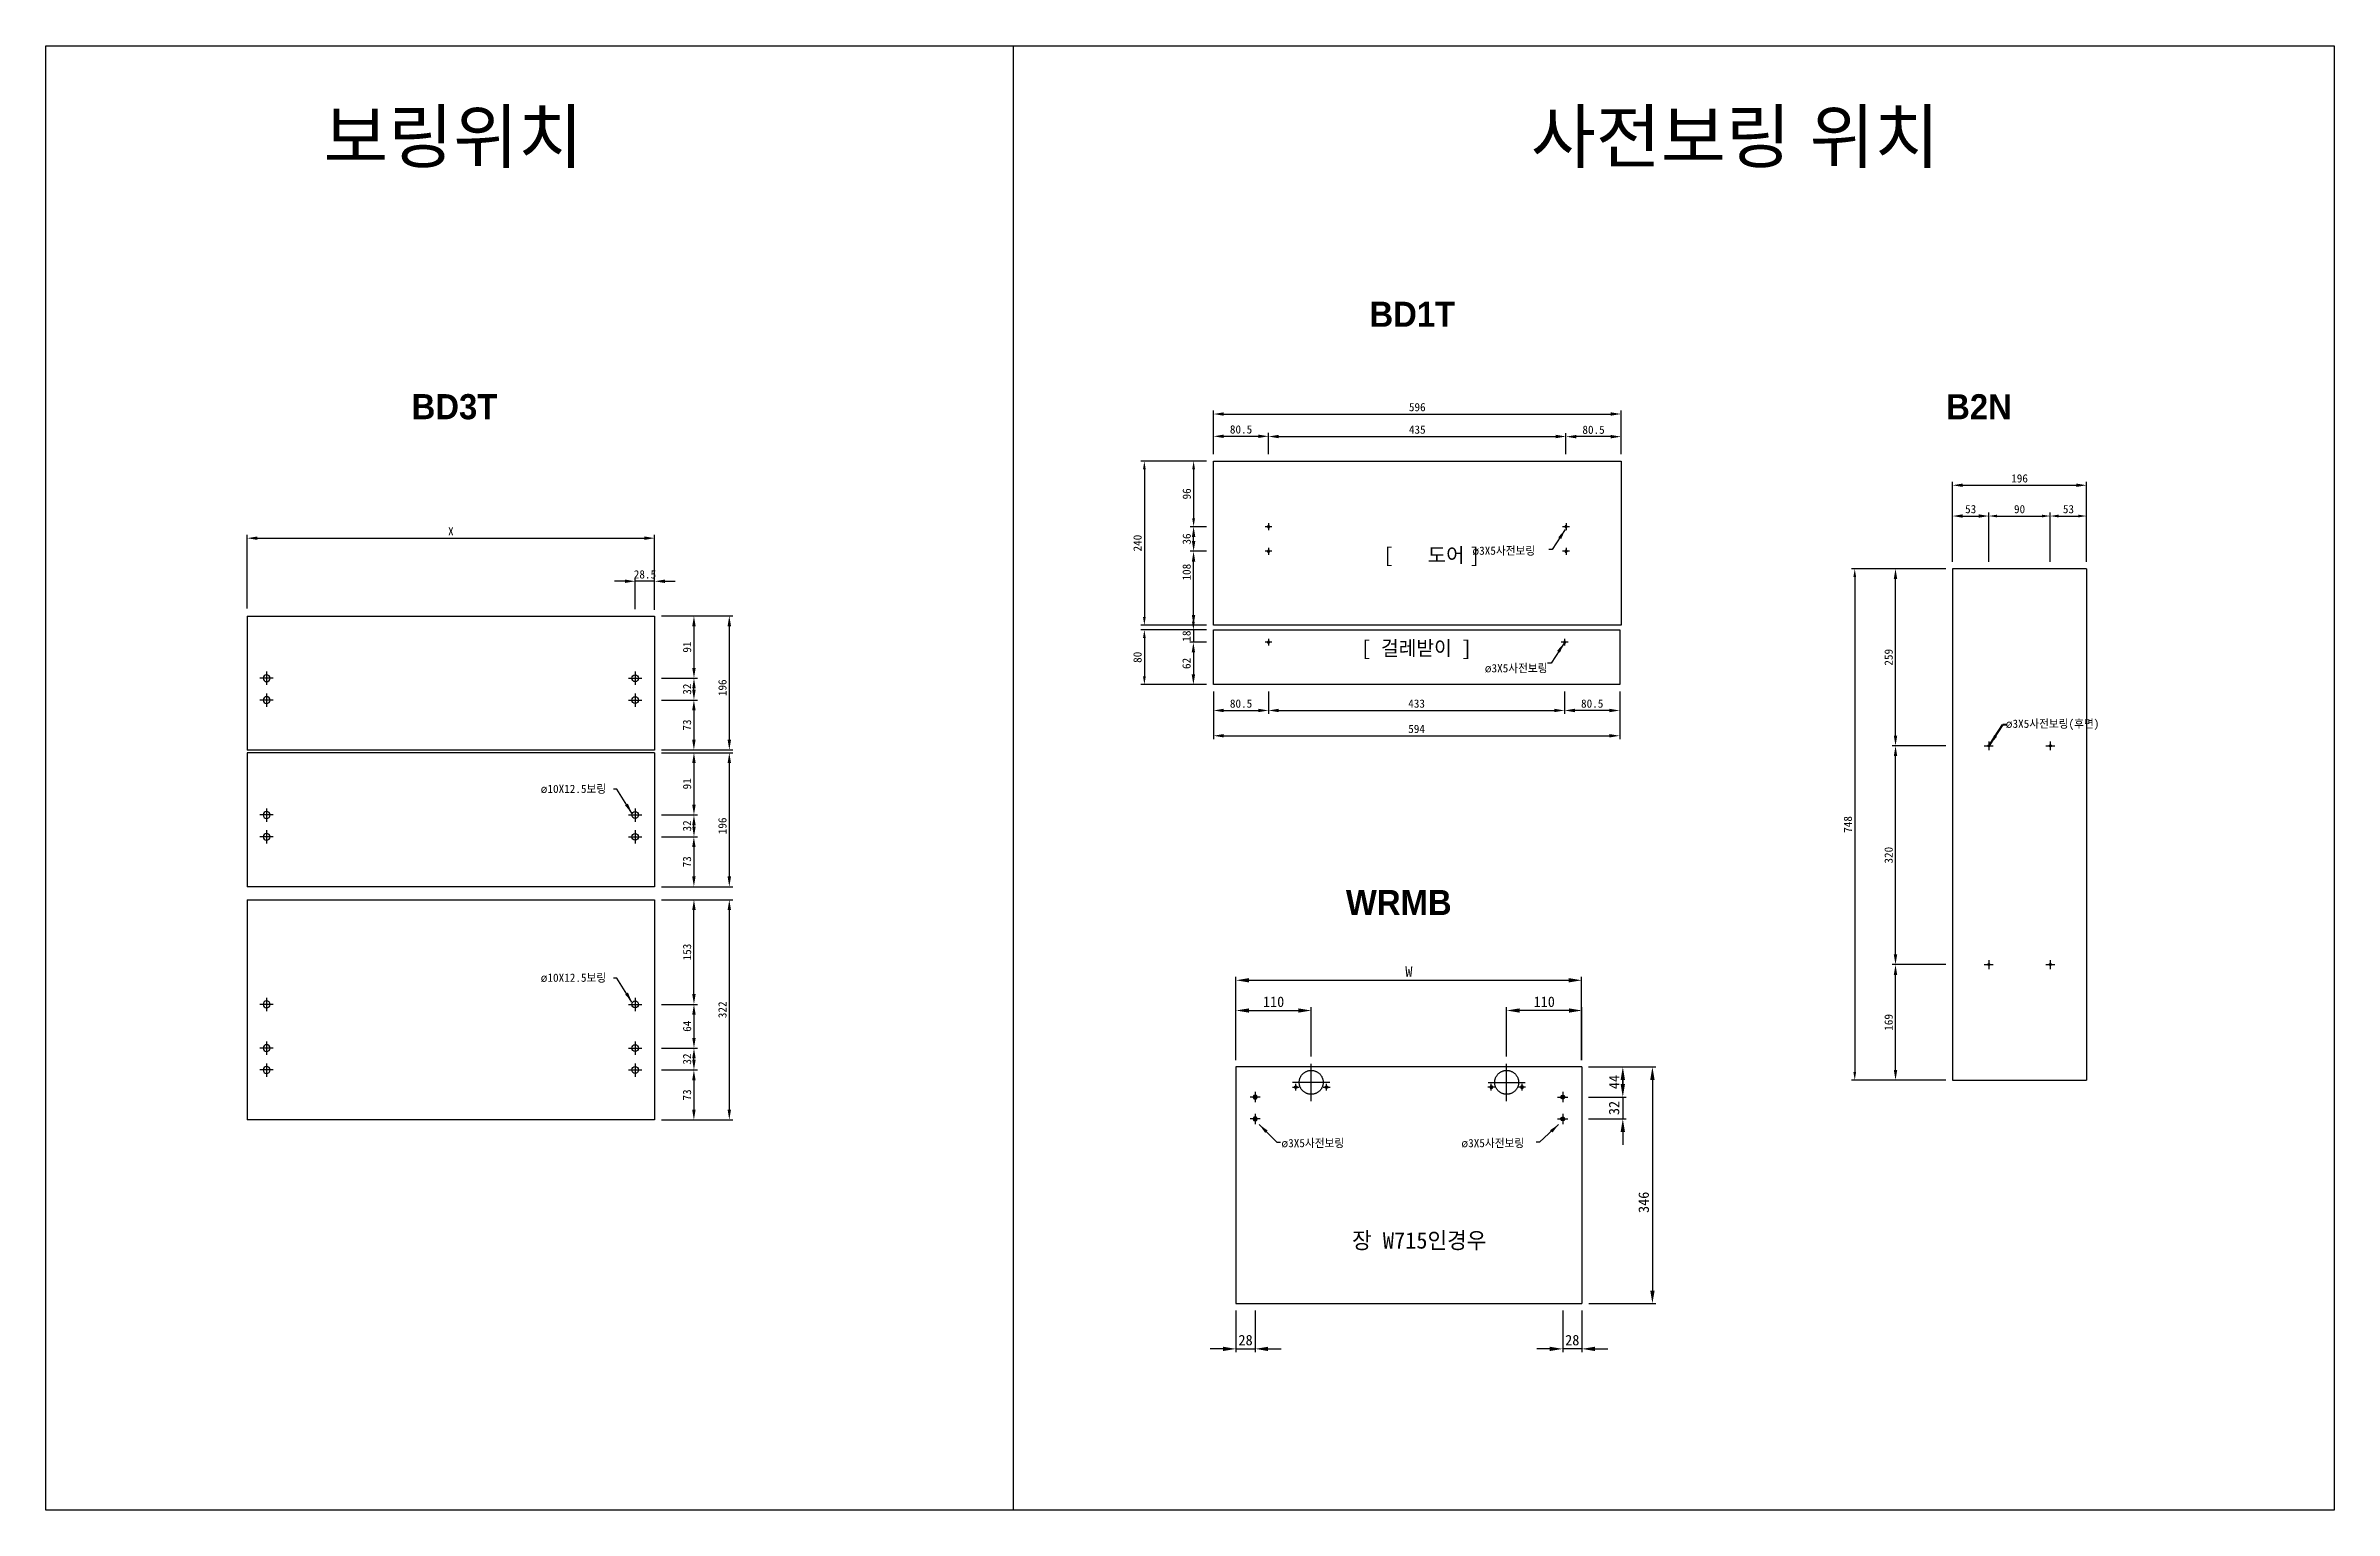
# Model space of a CAD drawing. Header units: millimetres. Extents: x -44117 to 256353, y -2095463 to 65325.
# Drawn here: x 115255 to 118602, y -707986 to -705844 of the extents above; entities that cross this region are included whole.
import ezdxf

# ---------------------------------------------------------------- set-up
doc = ezdxf.new("R2010")
doc.units = ezdxf.units.MM
doc.header["$LTSCALE"] = 10
doc.linetypes.add('CENTER', pattern=[50.8, 31.75, -6.35, 6.35, -6.35])
doc.linetypes.add('HIDDEN', pattern=[9.525, 6.35, -3.175])
doc.layers.add('1', color=2, linetype='Continuous', lineweight=40)
for name, color, linetype in [('CENTER', 4, 'CENTER'), ('DIM', 4, 'Continuous'), ('HIDDEN', 3, 'HIDDEN'), ('TEXT', 3, 'Continuous')]:
    doc.layers.add(name, color=color, linetype=linetype)
doc.dimstyles.new('HS', dxfattribs={"dimscale": 5, "dimtxt": 2.4, "dimasz": 3, "dimexe": 1, "dimexo": 2, "dimgap": 0, "dimtad": 0, "dimdec": 4, "dimzin": 9, "dimdsep": 46, "dimtxsty": 'Standard', "dimcen": 0, "dimclrd": 4, "dimclre": 4, "dimclrt": 3, "dimadec": 0, "dimazin": 0, "dimtfac": 0.083333, "dimtdec": 4, "dimtmove": 0, "dimatfit": 3, "dimfxl": 0, "dimtvp": 0.833333, "dimtolj": 1, "dimarcsym": 0})
doc.dimstyles.get("Standard").update_dxf_attribs({"dimtxt": 0.18, "dimasz": 0.18, "dimexe": 0.18, "dimexo": 0.0625, "dimgap": 0.09, "dimtad": 0, "dimtih": 1, "dimtoh": 1, "dimdec": 4, "dimzin": 0, "dimdsep": 46, "dimtxsty": 'Standard', "dimcen": 0.09, "dimadec": 0, "dimazin": 0, "dimtfac": 1, "dimtdec": 4, "dimtofl": 0, "dimtmove": 0, "dimatfit": 3, "dimfxl": 0, "dimtolj": 1, "dimtzin": 0, "dimarcsym": 0})
doc.dimstyles.new('STANDARD$0', dxfattribs={"dimscale": 0, "dimtxt": 1, "dimasz": 0, "dimexe": 10, "dimexo": 10, "dimgap": 2, "dimtad": 1, "dimtih": 1, "dimtoh": 1, "dimdec": 0, "dimzin": 0, "dimdsep": 46, "dimtxsty": 'Standard', "dimcen": 0.09, "dimclrd": 255, "dimclre": 255, "dimclrt": 255, "dimadec": 0, "dimazin": 0, "dimtfac": 1, "dimtdec": 4, "dimtofl": 0, "dimtmove": 0, "dimatfit": 3, "dimfxl": 0, "dimtolj": 1, "dimtzin": 0, "dimarcsym": 0})
doc.dimstyles.new('지시', dxfattribs={"dimscale": 10, "dimtxt": 1.2, "dimasz": 1.2, "dimexe": 0.5, "dimexo": 1, "dimgap": 0, "dimtad": 0, "dimdec": 4, "dimzin": 9, "dimdsep": 46, "dimtxsty": 'Standard', "dimcen": 1, "dimclrd": 4, "dimclre": 4, "dimclrt": 3, "dimadec": 0, "dimazin": 0, "dimtfac": 0.083333, "dimtdec": 4, "dimtix": 1, "dimtmove": 0, "dimatfit": 3, "dimfxl": 0, "dimtvp": 0.833333, "dimtolj": 1, "dimarcsym": 0})

msp = doc.modelspace()

# ---------------------------------------------------------------- texts
at = {"attachment_point": 1}
for s, width, gutter_width, heights, insert, char_height in [('{\\f굴림|b1|i0|c129|p50;보링위치}', 22884.5754846, 294.31592, [-84.29048], (115661.27497, -705939.21063), 75.6812357), ('{\\f굴림|b1|i0|c129|p50;사전보링 위치}', 22884.5754846, 294.31592, [-84.29048], (117427.27237, -705939.21063), 75.6812357), ('{\\f굴림|b1|i0|c129|p50;BD1T}', 11097.3917356, 142.72229, [-37.71946], (117191.14198, -706218.62054), 36.7000174), ('\\pt10;{\\f굴림|b1|i0|c129|p50;BD3T}', 11097.3917356, 142.72229, [-37.62237], (115790.39283, -706353.81024), 36.7000174), ('{\\f굴림|b1|i0|c129|p50;B2N}', 11097.3917356, 142.72229, [-38.10782], (118034.53142, -706353.91536), 36.7000174), ('{\\f굴림|b1|i0|c129|p50;WRMB}', 11097.3917356, 142.72229, [-37.81655], (117156.70803, -707078.99889), 36.7000174)]:
    msp.add_mtext_dynamic_manual_height_columns(s, width=width, gutter_width=gutter_width, heights=heights, dxfattribs=dict(at, insert=insert, char_height=char_height))
at = {"layer": 'TEXT'}
for s, height, p in [('ø3X5사전보링', 12, (117341.72743, -706588.79535)), ('ø3X5사전보링', 12, (117359.81228, -706760.66849)), ('ø3X5사전보링(후면)', 12, (118121.7346, -706841.87088)), ('ø10X12.5보링', 12, (115979.15227, -706937.09961, 0)), ('ø10X12.5보링', 12, (115979.15227, -707213.31688, 0)), ('ø3X5사전보링', 12, (117062.41344, -707455.24457)), ('ø3X5사전보링', 12, (117325.63006, -707455.24457)), ('장 W715인경우', 24, (117165.73233, -707603.5837))]:
    msp.add_text(s, height=height, dxfattribs=at).set_placement(p)
at = {"layer": 'TEXT', "char_height": 21.6, "width": 718.0639961, "attachment_point": 1}
for s, insert in [('\\pi-18.349848,l39.949848,t1.84953;[^I{\\f굴림|b0|i0|c129|p50;도어 }] ', (117189.77282, -706578.50628)), ('[ 걸레받이 ]', (117178.77282, -706714.50628))]:
    msp.add_mtext(s, dxfattribs=dict(at, insert=insert))

# ---------------------------------------------------------------- blocks, each defined once
blk = doc.blocks.new('*D4806')
at = {"color": 4, "lineweight": -2}
for p, q in [((116155.8, -706878.3), (116260, -706878.3)), ((116255, -706893.3), (116255, -707059.3)), ((116155.8, -707074.3), (116260, -707074.3))]:
    blk.add_line(p, q, dxfattribs=at)
at = {"color": 4}
for points in [[(116257.5, -706893.3), (116252.5, -706893.3), (116255, -706878.3)], [(116252.5, -707059.3), (116257.5, -707059.3), (116255, -707074.3)]]:
    blk.add_solid(points, dxfattribs=at)
at = {"layer": 'Defpoints', "color": 0}
for p in [(116145.8, -706878.3), (116145.8, -707074.3), (116255, -707074.3)]:
    blk.add_point(p, dxfattribs=at)
at = {"color": 3, "insert": (116245, -706985.3), "char_height": 12, "attachment_point": 5, "rotation": 90}
blk.add_mtext('\\A1;196', dxfattribs=at)
blk = doc.blocks.new('*D4807')
at = {"color": 4, "lineweight": -2}
for p, q in [((116155.8, -706878.3), (116208.3, -706878.3)), ((116203.3, -706893.3), (116203.3, -706954.3)), ((116155.8, -706969.3), (116208.3, -706969.3))]:
    blk.add_line(p, q, dxfattribs=at)
at = {"color": 4}
for points in [[(116205.8, -706893.3), (116200.8, -706893.3), (116203.3, -706878.3)], [(116200.8, -706954.3), (116205.8, -706954.3), (116203.3, -706969.3)]]:
    blk.add_solid(points, dxfattribs=at)
at = {"layer": 'Defpoints', "color": 0}
for p in [(116145.8, -706878.3), (116145.8, -706969.3), (116203.3, -706969.3)]:
    blk.add_point(p, dxfattribs=at)
at = {"color": 3, "insert": (116193.3, -706923.8), "char_height": 12, "attachment_point": 5, "rotation": 90}
blk.add_mtext('\\A1;91', dxfattribs=at)
blk = doc.blocks.new('*D4808')
at = {"color": 4, "lineweight": -2}
for p, q in [((116155.8, -706969.3), (116208.3, -706969.3)), ((116203.3, -706986.3), (116203.3, -706984.3)), ((116155.8, -707001.3), (116208.3, -707001.3))]:
    blk.add_line(p, q, dxfattribs=at)
at = {"color": 4}
for points in [[(116205.8, -706984.3), (116200.8, -706984.3), (116203.3, -706969.3)], [(116200.8, -706986.3), (116205.8, -706986.3), (116203.3, -707001.3)]]:
    blk.add_solid(points, dxfattribs=at)
at = {"layer": 'Defpoints', "color": 0}
for p in [(116145.8, -706969.3), (116203.3, -706969.3), (116145.8, -707001.3)]:
    blk.add_point(p, dxfattribs=at)
at = {"color": 3, "insert": (116193.3, -706985.3), "char_height": 12, "attachment_point": 5, "rotation": 90}
blk.add_mtext('\\A1;32', dxfattribs=at)
blk = doc.blocks.new('*D4809')
at = {"color": 4, "lineweight": -2}
for p, q in [((116155.8, -707001.3), (116208.2, -707001.3)), ((116203.2, -707016.3), (116203.2, -707059.3)), ((116155.8, -707074.3), (116208.2, -707074.3))]:
    blk.add_line(p, q, dxfattribs=at)
at = {"color": 4}
for points in [[(116205.7, -707016.3), (116200.7, -707016.3), (116203.2, -707001.3)], [(116200.7, -707059.3), (116205.7, -707059.3), (116203.2, -707074.3)]]:
    blk.add_solid(points, dxfattribs=at)
at = {"layer": 'Defpoints', "color": 0}
for p in [(116145.8, -707001.3), (116145.8, -707074.3), (116203.2, -707074.3)]:
    blk.add_point(p, dxfattribs=at)
at = {"color": 3, "insert": (116193.2, -707037.8), "char_height": 12, "attachment_point": 5, "rotation": 90}
blk.add_mtext('\\A1;73', dxfattribs=at)
blk = doc.blocks.new('*D4810')
at = {"color": 4, "lineweight": -2}
for p, q in [((116102.3, -706627.5), (116087.3, -706627.5)), ((116117.3, -706668.3), (116117.3, -706622.5)), ((116145.8, -706627.5), (116117.3, -706627.5)), ((116145.8, -706669.3), (116145.8, -706622.5)), ((116160.8, -706627.5), (116175.8, -706627.5))]:
    blk.add_line(p, q, dxfattribs=at)
at = {"color": 4}
for points in [[(116102.3, -706630), (116102.3, -706625), (116117.3, -706627.5)], [(116160.8, -706625), (116160.8, -706630), (116145.8, -706627.5)]]:
    blk.add_solid(points, dxfattribs=at)
at = {"layer": 'Defpoints', "color": 0}
for p in [(116117.3, -706627.5), (116117.3, -706678.3), (116145.8, -706679.3)]:
    blk.add_point(p, dxfattribs=at)
at = {"color": 3, "insert": (116131.6, -706617.5), "char_height": 12, "attachment_point": 5}
blk.add_mtext('\\A1;28.5', dxfattribs=at)
blk = doc.blocks.new('*D4811')
at = {"color": 4, "lineweight": -2}
for p, q in [((116155.8, -707093.3), (116260, -707093.3)), ((116255, -707108.3), (116255, -707400.3)), ((116155.8, -707415.3), (116260, -707415.3))]:
    blk.add_line(p, q, dxfattribs=at)
at = {"color": 4}
for points in [[(116257.5, -707108.3), (116252.5, -707108.3), (116255, -707093.3)], [(116252.5, -707400.3), (116257.5, -707400.3), (116255, -707415.3)]]:
    blk.add_solid(points, dxfattribs=at)
at = {"layer": 'Defpoints', "color": 0}
for p in [(116145.8, -707093.3), (116145.8, -707415.3), (116255, -707415.3)]:
    blk.add_point(p, dxfattribs=at)
at = {"color": 3, "insert": (116245, -707254.3), "char_height": 12, "attachment_point": 5, "rotation": 90}
blk.add_mtext('\\A1;322', dxfattribs=at)
blk = doc.blocks.new('*D4812')
at = {"color": 4, "lineweight": -2}
for p, q in [((116155.8, -707246.3), (116208.3, -707246.3)), ((116203.3, -707261.3), (116203.3, -707295.3)), ((116155.8, -707310.3), (116208.3, -707310.3))]:
    blk.add_line(p, q, dxfattribs=at)
at = {"color": 4}
for points in [[(116205.8, -707261.3), (116200.8, -707261.3), (116203.3, -707246.3)], [(116200.8, -707295.3), (116205.8, -707295.3), (116203.3, -707310.3)]]:
    blk.add_solid(points, dxfattribs=at)
at = {"layer": 'Defpoints', "color": 0}
for p in [(116145.8, -707246.3), (116145.8, -707310.3), (116203.3, -707310.3)]:
    blk.add_point(p, dxfattribs=at)
at = {"color": 3, "insert": (116193.3, -707278.3), "char_height": 12, "attachment_point": 5, "rotation": 90}
blk.add_mtext('\\A1;64', dxfattribs=at)
blk = doc.blocks.new('*D4813')
at = {"color": 4, "lineweight": -2}
for p, q in [((116155.8, -707310.3), (116208.3, -707310.3)), ((116203.3, -707327.3), (116203.3, -707325.3)), ((116155.8, -707342.3), (116208.3, -707342.3))]:
    blk.add_line(p, q, dxfattribs=at)
at = {"color": 4}
for points in [[(116205.8, -707325.3), (116200.8, -707325.3), (116203.3, -707310.3)], [(116200.8, -707327.3), (116205.8, -707327.3), (116203.3, -707342.3)]]:
    blk.add_solid(points, dxfattribs=at)
at = {"layer": 'Defpoints', "color": 0}
for p in [(116145.8, -707310.3), (116203.3, -707310.3), (116145.8, -707342.3)]:
    blk.add_point(p, dxfattribs=at)
at = {"color": 3, "insert": (116193.3, -707326.3), "char_height": 12, "attachment_point": 5, "rotation": 90}
blk.add_mtext('\\A1;32', dxfattribs=at)
blk = doc.blocks.new('*D4814')
at = {"color": 4, "lineweight": -2}
for p, q in [((116155.8, -707342.3), (116208.2, -707342.3)), ((116203.2, -707357.3), (116203.2, -707400.3)), ((116155.8, -707415.3), (116208.2, -707415.3))]:
    blk.add_line(p, q, dxfattribs=at)
at = {"color": 4}
for points in [[(116205.7, -707357.3), (116200.7, -707357.3), (116203.2, -707342.3)], [(116200.7, -707400.3), (116205.7, -707400.3), (116203.2, -707415.3)]]:
    blk.add_solid(points, dxfattribs=at)
at = {"layer": 'Defpoints', "color": 0}
for p in [(116145.8, -707342.3), (116145.8, -707415.3), (116203.2, -707415.3)]:
    blk.add_point(p, dxfattribs=at)
at = {"color": 3, "insert": (116193.2, -707378.8), "char_height": 12, "attachment_point": 5, "rotation": 90}
blk.add_mtext('\\A1;73', dxfattribs=at)
blk = doc.blocks.new('*D4815')
at = {"color": 4, "lineweight": -2}
for p, q in [((116155.8, -707093.3), (116208.3, -707093.3)), ((116203.3, -707231.3), (116203.3, -707108.3)), ((116155.8, -707246.3), (116208.3, -707246.3))]:
    blk.add_line(p, q, dxfattribs=at)
at = {"color": 4}
for points in [[(116205.8, -707108.3), (116200.8, -707108.3), (116203.3, -707093.3)], [(116200.8, -707231.3), (116205.8, -707231.3), (116203.3, -707246.3)]]:
    blk.add_solid(points, dxfattribs=at)
at = {"layer": 'Defpoints', "color": 0}
for p in [(116145.8, -707093.3), (116203.3, -707093.3), (116145.8, -707246.3)]:
    blk.add_point(p, dxfattribs=at)
at = {"color": 3, "insert": (116193.3, -707169.8), "char_height": 12, "attachment_point": 5, "rotation": 90}
blk.add_mtext('\\A1;153', dxfattribs=at)
blk = doc.blocks.new('GG-2')
blk.add_circle((0, 0), 5)
at = {"layer": 'CENTER'}
for p, q in [((0, 9.7), (0, -9.8)), ((-9.8, 0), (9.7, 0))]:
    blk.add_line(p, q, dxfattribs=at)
blk = doc.blocks.new('*D4816')
at = {"color": 4, "lineweight": -2}
for p, q in [((115549.8, -706667.3), (115549.8, -706559.5)), ((116145.8, -706668.3), (116145.8, -706559.5)), ((115564.8, -706564.5), (116130.8, -706564.5))]:
    blk.add_line(p, q, dxfattribs=at)
at = {"color": 4}
for points in [[(115564.8, -706562), (115564.8, -706567), (115549.8, -706564.5)], [(116130.8, -706567), (116130.8, -706562), (116145.8, -706564.5)]]:
    blk.add_solid(points, dxfattribs=at)
at = {"layer": 'Defpoints', "color": 0}
for p in [(116145.8, -706564.5), (115549.8, -706677.3), (116145.8, -706678.3)]:
    blk.add_point(p, dxfattribs=at)
at = {"color": 3, "insert": (115847.8, -706554.5), "char_height": 12, "attachment_point": 5}
blk.add_mtext('\\A1;X', dxfattribs=at)
blk = doc.blocks.new('*D4817')
at = {"color": 4, "lineweight": -2}
for p, q in [((116155.8, -706678.3), (116260, -706678.3)), ((116255, -706693.3), (116255, -706859.3)), ((116155.8, -706874.3), (116260, -706874.3))]:
    blk.add_line(p, q, dxfattribs=at)
at = {"color": 4}
for points in [[(116257.5, -706693.3), (116252.5, -706693.3), (116255, -706678.3)], [(116252.5, -706859.3), (116257.5, -706859.3), (116255, -706874.3)]]:
    blk.add_solid(points, dxfattribs=at)
at = {"layer": 'Defpoints', "color": 0}
for p in [(116145.8, -706678.3), (116145.8, -706874.3), (116255, -706874.3)]:
    blk.add_point(p, dxfattribs=at)
at = {"color": 3, "insert": (116245, -706783.3), "char_height": 12, "attachment_point": 5, "rotation": 90}
blk.add_mtext('\\A1;196', dxfattribs=at)
blk = doc.blocks.new('*D4818')
at = {"color": 4, "lineweight": -2}
for p, q in [((116155.8, -706678.3), (116208.3, -706678.3)), ((116203.3, -706693.3), (116203.3, -706754.3)), ((116155.8, -706769.3), (116208.3, -706769.3))]:
    blk.add_line(p, q, dxfattribs=at)
at = {"color": 4}
for points in [[(116205.8, -706693.3), (116200.8, -706693.3), (116203.3, -706678.3)], [(116200.8, -706754.3), (116205.8, -706754.3), (116203.3, -706769.3)]]:
    blk.add_solid(points, dxfattribs=at)
at = {"layer": 'Defpoints', "color": 0}
for p in [(116145.8, -706678.3), (116145.8, -706769.3), (116203.3, -706769.3)]:
    blk.add_point(p, dxfattribs=at)
at = {"color": 3, "insert": (116193.3, -706723.8), "char_height": 12, "attachment_point": 5, "rotation": 90}
blk.add_mtext('\\A1;91', dxfattribs=at)
blk = doc.blocks.new('*D4819')
at = {"color": 4, "lineweight": -2}
for p, q in [((116155.8, -706769.3), (116208.3, -706769.3)), ((116203.3, -706786.3), (116203.3, -706784.3)), ((116155.8, -706801.3), (116208.3, -706801.3))]:
    blk.add_line(p, q, dxfattribs=at)
at = {"color": 4}
for points in [[(116205.8, -706784.3), (116200.8, -706784.3), (116203.3, -706769.3)], [(116200.8, -706786.3), (116205.8, -706786.3), (116203.3, -706801.3)]]:
    blk.add_solid(points, dxfattribs=at)
at = {"layer": 'Defpoints', "color": 0}
for p in [(116145.8, -706769.3), (116203.3, -706769.3), (116145.8, -706801.3)]:
    blk.add_point(p, dxfattribs=at)
at = {"color": 3, "insert": (116193.3, -706785.3), "char_height": 12, "attachment_point": 5, "rotation": 90}
blk.add_mtext('\\A1;32', dxfattribs=at)
blk = doc.blocks.new('*D4820')
at = {"color": 4, "lineweight": -2}
for p, q in [((116155.8, -706801.3), (116208.2, -706801.3)), ((116203.2, -706816.3), (116203.2, -706859.3)), ((116155.8, -706874.3), (116208.2, -706874.3))]:
    blk.add_line(p, q, dxfattribs=at)
at = {"color": 4}
for points in [[(116205.7, -706816.3), (116200.7, -706816.3), (116203.2, -706801.3)], [(116200.7, -706859.3), (116205.7, -706859.3), (116203.2, -706874.3)]]:
    blk.add_solid(points, dxfattribs=at)
at = {"layer": 'Defpoints', "color": 0}
for p in [(116145.8, -706801.3), (116145.8, -706874.3), (116203.2, -706874.3)]:
    blk.add_point(p, dxfattribs=at)
at = {"color": 3, "insert": (116193.2, -706837.8), "char_height": 12, "attachment_point": 5, "rotation": 90}
blk.add_mtext('\\A1;73', dxfattribs=at)
blk = doc.blocks.new('B2')
blk.add_circle((0, 0), 1.5)
at = {"layer": 'CENTER'}
for p, q in [((0, 5), (0, -5)), ((-5, 0), (5, 0))]:
    blk.add_line(p, q, dxfattribs=at)
blk = doc.blocks.new('*D4821')
at = {"layer": 'Defpoints', "color": 0}
for p in [(116963.1, -706716.7), (116933.7, -706778.7), (116963.1, -706778.7)]:
    blk.add_point(p, dxfattribs=at)
at = {"layer": 'DIM', "color": 4, "lineweight": -2}
for p, q in [((116953.1, -706716.7), (116928.7, -706716.7)), ((116933.7, -706731.7), (116933.7, -706763.7)), ((116953.1, -706778.7), (116928.7, -706778.7))]:
    blk.add_line(p, q, dxfattribs=at)
at = {"layer": 'DIM', "color": 4}
for points in [[(116936.2, -706731.7), (116931.2, -706731.7), (116933.7, -706716.7)], [(116931.2, -706763.7), (116936.2, -706763.7), (116933.7, -706778.7)]]:
    blk.add_solid(points, dxfattribs=at)
at = {"layer": 'DIM', "color": 3, "insert": (116923.7, -706747.7), "char_height": 12, "attachment_point": 5, "rotation": 90}
blk.add_mtext('\\A1;62', dxfattribs=at)
blk = doc.blocks.new('*D4822')
at = {"layer": 'Defpoints', "color": 0}
for p in [(117476.6, -706778.7), (117557.1, -706778.7), (117476.6, -706816.5)]:
    blk.add_point(p, dxfattribs=at)
at = {"layer": 'DIM', "color": 4, "lineweight": -2}
for p, q in [((117476.6, -706788.7), (117476.6, -706821.5)), ((117557.1, -706788.7), (117557.1, -706821.5)), ((117542.1, -706816.5), (117491.6, -706816.5))]:
    blk.add_line(p, q, dxfattribs=at)
at = {"layer": 'DIM', "color": 4}
for points in [[(117491.6, -706814), (117491.6, -706819), (117476.6, -706816.5)], [(117542.1, -706819), (117542.1, -706814), (117557.1, -706816.5)]]:
    blk.add_solid(points, dxfattribs=at)
at = {"layer": 'DIM', "color": 3, "insert": (117516.9, -706806.5), "char_height": 12, "attachment_point": 5}
blk.add_mtext('\\A1;80.5', dxfattribs=at)
blk = doc.blocks.new('*D4823')
at = {"layer": 'Defpoints', "color": 0}
for p in [(116963.1, -706778.7), (117043.6, -706778.7), (117043.6, -706816.5)]:
    blk.add_point(p, dxfattribs=at)
at = {"layer": 'DIM', "color": 4, "lineweight": -2}
for p, q in [((116963.1, -706788.7), (116963.1, -706821.5)), ((117043.6, -706788.7), (117043.6, -706821.5)), ((116978.1, -706816.5), (117028.6, -706816.5))]:
    blk.add_line(p, q, dxfattribs=at)
at = {"layer": 'DIM', "color": 4}
for points in [[(116978.1, -706814), (116978.1, -706819), (116963.1, -706816.5)], [(117028.6, -706819), (117028.6, -706814), (117043.6, -706816.5)]]:
    blk.add_solid(points, dxfattribs=at)
at = {"layer": 'DIM', "color": 3, "insert": (117003.4, -706806.5), "char_height": 12, "attachment_point": 5}
blk.add_mtext('\\A1;80.5', dxfattribs=at)
blk = doc.blocks.new('*D4824')
at = {"layer": 'Defpoints', "color": 0}
for p in [(117043.6, -706778.7), (117476.6, -706778.7), (117476.6, -706816.5)]:
    blk.add_point(p, dxfattribs=at)
at = {"layer": 'DIM', "color": 4, "lineweight": -2}
for p, q in [((117043.6, -706788.7), (117043.6, -706821.5)), ((117476.6, -706788.7), (117476.6, -706821.5)), ((117058.6, -706816.5), (117461.6, -706816.5))]:
    blk.add_line(p, q, dxfattribs=at)
at = {"layer": 'DIM', "color": 4}
for points in [[(117058.6, -706814), (117058.6, -706819), (117043.6, -706816.5)], [(117461.6, -706819), (117461.6, -706814), (117476.6, -706816.5)]]:
    blk.add_solid(points, dxfattribs=at)
at = {"layer": 'DIM', "color": 3, "insert": (117260.1, -706806.5), "char_height": 12, "attachment_point": 5}
blk.add_mtext('\\A1;433', dxfattribs=at)
blk = doc.blocks.new('*D4825')
at = {"layer": 'Defpoints', "color": 0}
for p in [(116933.9, -706583.7), (116963.1, -706583.7), (116963.1, -706691.7)]:
    blk.add_point(p, dxfattribs=at)
at = {"layer": 'DIM', "color": 4, "lineweight": -2}
for p, q in [((116953.1, -706583.7), (116928.9, -706583.7)), ((116933.9, -706676.7), (116933.9, -706598.7)), ((116953.1, -706691.7), (116928.9, -706691.7))]:
    blk.add_line(p, q, dxfattribs=at)
at = {"layer": 'DIM', "color": 4}
for points in [[(116936.4, -706598.7), (116931.4, -706598.7), (116933.9, -706583.7)], [(116931.4, -706676.7), (116936.4, -706676.7), (116933.9, -706691.7)]]:
    blk.add_solid(points, dxfattribs=at)
at = {"layer": 'DIM', "color": 3, "insert": (116923.9, -706614.2), "char_height": 12, "attachment_point": 5, "rotation": 90}
blk.add_mtext('\\A1;108', dxfattribs=at)
blk = doc.blocks.new('*D4826')
at = {"layer": 'Defpoints', "color": 0}
for p in [(116963.1, -706778.7), (117557.1, -706778.7), (117557.1, -706853.5)]:
    blk.add_point(p, dxfattribs=at)
at = {"layer": 'DIM', "color": 4, "lineweight": -2}
for p, q in [((116963.1, -706788.7), (116963.1, -706858.5)), ((117557.1, -706788.7), (117557.1, -706858.5)), ((116978.1, -706853.5), (117542.1, -706853.5))]:
    blk.add_line(p, q, dxfattribs=at)
at = {"layer": 'DIM', "color": 4}
for points in [[(116978.1, -706851), (116978.1, -706856), (116963.1, -706853.5)], [(117542.1, -706856), (117542.1, -706851), (117557.1, -706853.5)]]:
    blk.add_solid(points, dxfattribs=at)
at = {"layer": 'DIM', "color": 3, "insert": (117260.1, -706843.5), "char_height": 12, "attachment_point": 5}
blk.add_mtext('\\A1;594', dxfattribs=at)
blk = doc.blocks.new('*D4827')
at = {"layer": 'Defpoints', "color": 0}
for p in [(117043.6, -706415.5), (116963.1, -706451.7), (117043.6, -706451.7)]:
    blk.add_point(p, dxfattribs=at)
at = {"layer": 'DIM', "color": 4, "lineweight": -2}
for p, q in [((116963.1, -706441.7), (116963.1, -706410.5)), ((116978.1, -706415.5), (117028.6, -706415.5)), ((117043.6, -706441.7), (117043.6, -706410.5))]:
    blk.add_line(p, q, dxfattribs=at)
at = {"layer": 'DIM', "color": 4}
for points in [[(116978.1, -706413), (116978.1, -706418), (116963.1, -706415.5)], [(117028.6, -706418), (117028.6, -706413), (117043.6, -706415.5)]]:
    blk.add_solid(points, dxfattribs=at)
at = {"layer": 'DIM', "color": 3, "insert": (117003.4, -706405.5), "char_height": 12, "attachment_point": 5}
blk.add_mtext('\\A1;80.5', dxfattribs=at)
blk = doc.blocks.new('*D4828')
at = {"layer": 'Defpoints', "color": 0}
for p in [(117478.6, -706416), (117478.6, -706451.7), (117559.1, -706451.7)]:
    blk.add_point(p, dxfattribs=at)
at = {"layer": 'DIM', "color": 4, "lineweight": -2}
for p, q in [((117478.6, -706441.7), (117478.6, -706411)), ((117544.1, -706416), (117493.6, -706416)), ((117559.1, -706441.7), (117559.1, -706411))]:
    blk.add_line(p, q, dxfattribs=at)
at = {"layer": 'DIM', "color": 4}
for points in [[(117493.6, -706413.5), (117493.6, -706418.5), (117478.6, -706416)], [(117544.1, -706418.5), (117544.1, -706413.5), (117559.1, -706416)]]:
    blk.add_solid(points, dxfattribs=at)
at = {"layer": 'DIM', "color": 3, "insert": (117518.9, -706406), "char_height": 12, "attachment_point": 5}
blk.add_mtext('\\A1;80.5', dxfattribs=at)
blk = doc.blocks.new('*D4829')
at = {"layer": 'Defpoints', "color": 0}
for p in [(117478.6, -706415.8), (117043.6, -706451.7), (117478.6, -706451.7)]:
    blk.add_point(p, dxfattribs=at)
at = {"layer": 'DIM', "color": 4, "lineweight": -2}
for p, q in [((117043.6, -706441.7), (117043.6, -706410.8)), ((117058.6, -706415.8), (117463.6, -706415.8)), ((117478.6, -706441.7), (117478.6, -706410.8))]:
    blk.add_line(p, q, dxfattribs=at)
at = {"layer": 'DIM', "color": 4}
for points in [[(117058.6, -706413.3), (117058.6, -706418.3), (117043.6, -706415.8)], [(117463.6, -706418.3), (117463.6, -706413.3), (117478.6, -706415.8)]]:
    blk.add_solid(points, dxfattribs=at)
at = {"layer": 'DIM', "color": 3, "insert": (117261.1, -706405.8), "char_height": 12, "attachment_point": 5}
blk.add_mtext('\\A1;435', dxfattribs=at)
blk = doc.blocks.new('*D4830')
at = {"layer": 'Defpoints', "color": 0}
for p in [(117559.1, -706382.9), (116963.1, -706451.7), (117559.1, -706451.7)]:
    blk.add_point(p, dxfattribs=at)
at = {"layer": 'DIM', "color": 4, "lineweight": -2}
for p, q in [((116963.1, -706441.7), (116963.1, -706377.9)), ((116978.1, -706382.9), (117544.1, -706382.9)), ((117559.1, -706441.7), (117559.1, -706377.9))]:
    blk.add_line(p, q, dxfattribs=at)
at = {"layer": 'DIM', "color": 4}
for points in [[(116978.1, -706380.4), (116978.1, -706385.4), (116963.1, -706382.9)], [(117544.1, -706385.4), (117544.1, -706380.4), (117559.1, -706382.9)]]:
    blk.add_solid(points, dxfattribs=at)
at = {"layer": 'DIM', "color": 3, "insert": (117261.1, -706372.9), "char_height": 12, "attachment_point": 5}
blk.add_mtext('\\A1;596', dxfattribs=at)
blk = doc.blocks.new('*D4831')
at = {"layer": 'Defpoints', "color": 0}
for p in [(116934, -706547.7), (116963.1, -706547.7), (116963.1, -706583.7)]:
    blk.add_point(p, dxfattribs=at)
at = {"layer": 'DIM', "color": 4, "lineweight": -2}
for p, q in [((116953.1, -706547.7), (116929, -706547.7)), ((116953.1, -706583.7), (116929, -706583.7)), ((116934, -706568.7), (116934, -706562.7))]:
    blk.add_line(p, q, dxfattribs=at)
at = {"layer": 'DIM', "color": 4}
for points in [[(116936.5, -706562.7), (116931.5, -706562.7), (116934, -706547.7)], [(116931.5, -706568.7), (116936.5, -706568.7), (116934, -706583.7)]]:
    blk.add_solid(points, dxfattribs=at)
at = {"layer": 'DIM', "color": 3, "insert": (116924, -706565.7), "char_height": 12, "attachment_point": 5, "rotation": 90}
blk.add_mtext('\\A1;36', dxfattribs=at)
blk = doc.blocks.new('*D4832')
at = {"layer": 'Defpoints', "color": 0}
for p in [(116963.1, -706451.7), (116934, -706547.7), (116963.1, -706547.7)]:
    blk.add_point(p, dxfattribs=at)
at = {"layer": 'DIM', "color": 4, "lineweight": -2}
for p, q in [((116953.1, -706451.7), (116929, -706451.7)), ((116934, -706463.7), (116934, -706535.7)), ((116953.1, -706547.7), (116929, -706547.7))]:
    blk.add_line(p, q, dxfattribs=at)
at = {"layer": 'DIM', "color": 4}
for points in [[(116936, -706463.7), (116932, -706463.7), (116934, -706451.7)], [(116932, -706535.7), (116936, -706535.7), (116934, -706547.7)]]:
    blk.add_solid(points, dxfattribs=at)
at = {"layer": 'DIM', "color": 3, "insert": (116924, -706499.7), "char_height": 12, "attachment_point": 5, "rotation": 90}
blk.add_mtext('\\A1;96', dxfattribs=at)
blk = doc.blocks.new('*D4833')
at = {"layer": 'Defpoints', "color": 0}
for p in [(116963.1, -706451.7), (116862, -706691.7), (116963.1, -706691.7)]:
    blk.add_point(p, dxfattribs=at)
at = {"layer": 'DIM', "color": 4, "lineweight": -2}
for p, q in [((116953.1, -706451.7), (116857, -706451.7)), ((116862, -706463.7), (116862, -706679.7)), ((116953.1, -706691.7), (116857, -706691.7))]:
    blk.add_line(p, q, dxfattribs=at)
at = {"layer": 'DIM', "color": 4}
for points in [[(116864, -706463.7), (116860, -706463.7), (116862, -706451.7)], [(116860, -706679.7), (116864, -706679.7), (116862, -706691.7)]]:
    blk.add_solid(points, dxfattribs=at)
at = {"layer": 'DIM', "color": 3, "insert": (116852, -706571.7), "char_height": 12, "attachment_point": 5, "rotation": 90}
blk.add_mtext('\\A1;240', dxfattribs=at)
blk = doc.blocks.new('*D4834')
at = {"layer": 'Defpoints', "color": 0}
for p in [(116963.1, -706698.7), (116862, -706778.7), (116963.1, -706778.7)]:
    blk.add_point(p, dxfattribs=at)
at = {"layer": 'DIM', "color": 4, "lineweight": -2}
for p, q in [((116953.1, -706698.7), (116857, -706698.7)), ((116862, -706710.7), (116862, -706766.7)), ((116953.1, -706778.7), (116857, -706778.7))]:
    blk.add_line(p, q, dxfattribs=at)
at = {"layer": 'DIM', "color": 4}
for points in [[(116864, -706710.7), (116860, -706710.7), (116862, -706698.7)], [(116860, -706766.7), (116864, -706766.7), (116862, -706778.7)]]:
    blk.add_solid(points, dxfattribs=at)
at = {"layer": 'DIM', "color": 3, "insert": (116852, -706738.7), "char_height": 12, "attachment_point": 5, "rotation": 90}
blk.add_mtext('\\A1;80', dxfattribs=at)
blk = doc.blocks.new('*D4835')
at = {"color": 4, "lineweight": -2}
for p, q in [((116933.7, -706686.7), (116933.7, -706674.7)), ((116953.1, -706698.7), (116928.7, -706698.7)), ((116953.1, -706716.7), (116928.7, -706716.7)), ((116933.7, -706698.7), (116933.7, -706716.7)), ((116933.7, -706728.7), (116933.7, -706740.7))]:
    blk.add_line(p, q, dxfattribs=at)
at = {"color": 4}
for points in [[(116931.7, -706686.7), (116935.7, -706686.7), (116933.7, -706698.7)], [(116935.7, -706728.7), (116931.7, -706728.7), (116933.7, -706716.7)]]:
    blk.add_solid(points, dxfattribs=at)
at = {"layer": 'Defpoints', "color": 0}
for p in [(116933.7, -706716.7), (116963.1, -706698.7), (116963.1, -706716.7)]:
    blk.add_point(p, dxfattribs=at)
at = {"color": 3, "insert": (116923.7, -706707.7), "char_height": 12, "attachment_point": 5, "rotation": 90}
blk.add_mtext('\\A1;18', dxfattribs=at)
blk = doc.blocks.new('*D4837')
at = {"color": 4, "lineweight": -2}
for p, q in [((118033.9, -707188.2), (117955.5, -707188.2)), ((117960.5, -707342.2), (117960.5, -707203.2)), ((118033.9, -707357.2), (117955.5, -707357.2))]:
    blk.add_line(p, q, dxfattribs=at)
at = {"color": 4}
for points in [[(117963, -707203.2), (117958, -707203.2), (117960.5, -707188.2)], [(117958, -707342.2), (117963, -707342.2), (117960.5, -707357.2)]]:
    blk.add_solid(points, dxfattribs=at)
at = {"layer": 'Defpoints', "color": 0}
for p in [(117960.5, -707188.2), (118043.9, -707188.2), (118043.9, -707357.2)]:
    blk.add_point(p, dxfattribs=at)
at = {"color": 3, "insert": (117950.5, -707272.7), "char_height": 12, "attachment_point": 5, "rotation": 90}
blk.add_mtext('\\A1;169', dxfattribs=at)
blk = doc.blocks.new('*D4838')
at = {"color": 4, "lineweight": -2}
for p, q in [((118033.9, -706868.2), (117955.5, -706868.2)), ((117960.5, -707173.2), (117960.5, -706883.2)), ((118033.9, -707188.2), (117955.5, -707188.2))]:
    blk.add_line(p, q, dxfattribs=at)
at = {"color": 4}
for points in [[(117963, -706883.2), (117958, -706883.2), (117960.5, -706868.2)], [(117958, -707173.2), (117963, -707173.2), (117960.5, -707188.2)]]:
    blk.add_solid(points, dxfattribs=at)
at = {"layer": 'Defpoints', "color": 0}
for p in [(117960.5, -706868.2), (118043.9, -706868.2), (118043.9, -707188.2)]:
    blk.add_point(p, dxfattribs=at)
at = {"color": 3, "insert": (117950.5, -707028.2), "char_height": 12, "attachment_point": 5, "rotation": 90}
blk.add_mtext('\\A1;320', dxfattribs=at)
blk = doc.blocks.new('*D4839')
at = {"color": 4, "lineweight": -2}
for p, q in [((118043.9, -706599.2), (118043.9, -706482.1)), ((118058.9, -706487.1), (118224.9, -706487.1)), ((118239.9, -706599.2), (118239.9, -706482.1))]:
    blk.add_line(p, q, dxfattribs=at)
at = {"color": 4}
for points in [[(118058.9, -706484.6), (118058.9, -706489.6), (118043.9, -706487.1)], [(118224.9, -706489.6), (118224.9, -706484.6), (118239.9, -706487.1)]]:
    blk.add_solid(points, dxfattribs=at)
at = {"layer": 'Defpoints', "color": 0}
for p in [(118239.9, -706487.1), (118043.9, -706609.2), (118239.9, -706609.2)]:
    blk.add_point(p, dxfattribs=at)
at = {"color": 3, "insert": (118141.9, -706477.1), "char_height": 12, "attachment_point": 5}
blk.add_mtext('\\A1;196', dxfattribs=at)
blk = doc.blocks.new('*D4840')
at = {"color": 4, "lineweight": -2}
for p, q in [((118033.9, -706609.2), (117955.5, -706609.2)), ((117960.5, -706853.2), (117960.5, -706624.2)), ((118033.9, -706868.2), (117955.5, -706868.2))]:
    blk.add_line(p, q, dxfattribs=at)
at = {"color": 4}
for points in [[(117963, -706624.2), (117958, -706624.2), (117960.5, -706609.2)], [(117958, -706853.2), (117963, -706853.2), (117960.5, -706868.2)]]:
    blk.add_solid(points, dxfattribs=at)
at = {"layer": 'Defpoints', "color": 0}
for p in [(117960.5, -706609.2), (118043.9, -706609.2), (118043.9, -706868.2)]:
    blk.add_point(p, dxfattribs=at)
at = {"color": 3, "insert": (117950.5, -706738.7), "char_height": 12, "attachment_point": 5, "rotation": 90}
blk.add_mtext('\\A1;259', dxfattribs=at)
blk = doc.blocks.new('*D4841')
at = {"color": 4, "lineweight": -2}
for p, q in [((118033.9, -706609.2), (117895.9, -706609.2)), ((117900.9, -706621.2), (117900.9, -707345.2)), ((118033.9, -707357.2), (117895.9, -707357.2))]:
    blk.add_line(p, q, dxfattribs=at)
at = {"color": 4}
for points in [[(117902.9, -706621.2), (117898.9, -706621.2), (117900.9, -706609.2)], [(117898.9, -707345.2), (117902.9, -707345.2), (117900.9, -707357.2)]]:
    blk.add_solid(points, dxfattribs=at)
at = {"layer": 'Defpoints', "color": 0}
for p in [(118043.9, -706609.2), (117900.9, -707357.2), (118043.9, -707357.2)]:
    blk.add_point(p, dxfattribs=at)
at = {"color": 3, "insert": (117890.9, -706983.2), "char_height": 12, "attachment_point": 5, "rotation": 90}
blk.add_mtext('\\A1;748', dxfattribs=at)
blk = doc.blocks.new('*D4842')
at = {"color": 4, "lineweight": -2}
for p, q in [((118043.9, -706599.2), (118043.9, -706527.1)), ((118096.9, -706599.2), (118096.9, -706527.1)), ((118058.9, -706532.1), (118081.9, -706532.1))]:
    blk.add_line(p, q, dxfattribs=at)
at = {"color": 4}
for points in [[(118058.9, -706529.6), (118058.9, -706534.6), (118043.9, -706532.1)], [(118081.9, -706534.6), (118081.9, -706529.6), (118096.9, -706532.1)]]:
    blk.add_solid(points, dxfattribs=at)
at = {"layer": 'Defpoints', "color": 0}
for p in [(118096.9, -706532.1), (118043.9, -706609.2), (118096.9, -706609.2)]:
    blk.add_point(p, dxfattribs=at)
at = {"color": 3, "insert": (118070.4, -706522.1), "char_height": 12, "attachment_point": 5}
blk.add_mtext('\\A1;53', dxfattribs=at)
blk = doc.blocks.new('*D4843')
at = {"color": 4, "lineweight": -2}
for p, q in [((118096.9, -706599.2), (118096.9, -706527.1)), ((118186.9, -706599.2), (118186.9, -706527.1)), ((118108.9, -706532.1), (118174.9, -706532.1))]:
    blk.add_line(p, q, dxfattribs=at)
at = {"color": 4}
for points in [[(118108.9, -706530.1), (118108.9, -706534.1), (118096.9, -706532.1)], [(118174.9, -706534.1), (118174.9, -706530.1), (118186.9, -706532.1)]]:
    blk.add_solid(points, dxfattribs=at)
at = {"layer": 'Defpoints', "color": 0}
for p in [(118186.9, -706532.1), (118096.9, -706609.2), (118186.9, -706609.2)]:
    blk.add_point(p, dxfattribs=at)
at = {"color": 3, "insert": (118141.9, -706522.1), "char_height": 12, "attachment_point": 5}
blk.add_mtext('\\A1;90', dxfattribs=at)
blk = doc.blocks.new('C-02')
blk.add_circle((0, 0), 1.5)
at = {"layer": 'CENTER'}
for p, q in [((0, 6.5), (0, -6.5)), ((-6.5, 0), (6.5, 0))]:
    blk.add_line(p, q, dxfattribs=at)
blk = doc.blocks.new('*D4844')
at = {"color": 4, "lineweight": -2}
for p, q in [((118186.9, -706599.2), (118186.9, -706527.1)), ((118239.9, -706599.2), (118239.9, -706527.1)), ((118198.9, -706532.1), (118227.9, -706532.1))]:
    blk.add_line(p, q, dxfattribs=at)
at = {"color": 4}
for points in [[(118198.9, -706530.1), (118198.9, -706534.1), (118186.9, -706532.1)], [(118227.9, -706534.1), (118227.9, -706530.1), (118239.9, -706532.1)]]:
    blk.add_solid(points, dxfattribs=at)
at = {"layer": 'Defpoints', "color": 0}
for p in [(118239.9, -706532.1), (118186.9, -706609.2), (118239.9, -706609.2)]:
    blk.add_point(p, dxfattribs=at)
at = {"color": 3, "insert": (118213.4, -706522.1), "char_height": 12, "attachment_point": 5}
blk.add_mtext('\\A1;53', dxfattribs=at)
blk = doc.blocks.new('C-2')
blk.add_circle((0, 0), 1.5)
at = {"layer": 'CENTER'}
for p, q in [((0, 5), (0, -5)), ((-5, 0), (5, 0))]:
    blk.add_line(p, q, dxfattribs=at)
blk = doc.blocks.new('*D4847')
at = {"color": 4, "lineweight": -2}
for p, q in [((117391.8, -707322.6), (117391.8, -707250.3)), ((117482.8, -707255.3), (117410.8, -707255.3)), ((117501.8, -707327.9), (117501.8, -707250.3))]:
    blk.add_line(p, q, dxfattribs=at)
at = {"color": 4}
for points in [[(117410.8, -707252.2), (117410.8, -707258.5), (117391.8, -707255.3)], [(117482.8, -707258.5), (117482.8, -707252.2), (117501.8, -707255.3)]]:
    blk.add_solid(points, dxfattribs=at)
at = {"layer": 'Defpoints', "color": 0}
for p in [(117391.8, -707255.3), (117391.8, -707332.6), (117501.8, -707337.9)]:
    blk.add_point(p, dxfattribs=at)
at = {"color": 3, "insert": (117446.8, -707242.6), "char_height": 15.25, "attachment_point": 5}
blk.add_mtext('\\A1;110', dxfattribs=at)
blk = doc.blocks.new('*D4848')
at = {"color": 4, "lineweight": -2}
for p, q in [((117511.8, -707337.9), (117610, -707337.9)), ((117605, -707356.9), (117605, -707664.9)), ((117511.8, -707683.9), (117610, -707683.9))]:
    blk.add_line(p, q, dxfattribs=at)
at = {"color": 4}
for points in [[(117608.2, -707356.9), (117601.8, -707356.9), (117605, -707337.9)], [(117601.8, -707664.9), (117608.2, -707664.9), (117605, -707683.9)]]:
    blk.add_solid(points, dxfattribs=at)
at = {"layer": 'Defpoints', "color": 0}
for p in [(117501.8, -707337.9), (117501.8, -707683.9), (117605, -707683.9)]:
    blk.add_point(p, dxfattribs=at)
at = {"color": 3, "insert": (117592.3, -707535.9), "char_height": 15.25, "attachment_point": 5, "rotation": 90}
blk.add_mtext('\\A1;346', dxfattribs=at)
blk = doc.blocks.new('*D4849')
at = {"color": 4, "lineweight": -2}
for p, q in [((117511.5, -707337.9), (117566.7, -707337.9)), ((117561.7, -707356.9), (117561.7, -707362.9)), ((117511.5, -707381.9), (117566.7, -707381.9))]:
    blk.add_line(p, q, dxfattribs=at)
at = {"color": 4}
for points in [[(117564.9, -707356.9), (117558.5, -707356.9), (117561.7, -707337.9)], [(117558.5, -707362.9), (117564.9, -707362.9), (117561.7, -707381.9)]]:
    blk.add_solid(points, dxfattribs=at)
at = {"layer": 'Defpoints', "color": 0}
for p in [(117501.5, -707337.9), (117501.5, -707381.9), (117561.7, -707381.9)]:
    blk.add_point(p, dxfattribs=at)
at = {"color": 3, "insert": (117549, -707359.9), "char_height": 15.25, "attachment_point": 5, "rotation": 90}
blk.add_mtext('\\A1;44', dxfattribs=at)
blk = doc.blocks.new('*D4850')
at = {"color": 4, "lineweight": -2}
for p, q in [((117561.7, -707362.9), (117561.7, -707343.9)), ((117511.5, -707381.9), (117566.7, -707381.9)), ((117561.7, -707381.9), (117561.7, -707413.9)), ((117511.5, -707413.9), (117566.7, -707413.9)), ((117561.7, -707432.9), (117561.7, -707451.9))]:
    blk.add_line(p, q, dxfattribs=at)
at = {"color": 4}
for points in [[(117558.5, -707362.9), (117564.9, -707362.9), (117561.7, -707381.9)], [(117564.9, -707432.9), (117558.5, -707432.9), (117561.7, -707413.9)]]:
    blk.add_solid(points, dxfattribs=at)
at = {"layer": 'Defpoints', "color": 0}
for p in [(117501.5, -707381.9), (117501.5, -707413.9), (117561.7, -707413.9)]:
    blk.add_point(p, dxfattribs=at)
at = {"color": 3, "insert": (117549, -707397.9), "char_height": 15.25, "attachment_point": 5, "rotation": 90}
blk.add_mtext('\\A1;32', dxfattribs=at)
blk = doc.blocks.new('F2')
blk.add_circle((0, 0), 2.5)
at = {"layer": 'CENTER'}
for p, q in [((0, 7.5), (0, -7.5)), ((-7.5, 0), (7.5, 0))]:
    blk.add_line(p, q, dxfattribs=at)
blk = doc.blocks.new('*D4851')
at = {"color": 4, "lineweight": -2}
for p, q in [((117473.8, -707693.9), (117473.8, -707755.2)), ((117501.8, -707693.9), (117501.8, -707755.2)), ((117454.8, -707750.2), (117435.8, -707750.2)), ((117501.8, -707750.2), (117473.8, -707750.2)), ((117520.8, -707750.2), (117539.8, -707750.2))]:
    blk.add_line(p, q, dxfattribs=at)
at = {"color": 4}
for points in [[(117454.8, -707753.4), (117454.8, -707747.1), (117473.8, -707750.2)], [(117520.8, -707747.1), (117520.8, -707753.4), (117501.8, -707750.2)]]:
    blk.add_solid(points, dxfattribs=at)
at = {"layer": 'Defpoints', "color": 0}
for p in [(117473.8, -707683.9), (117501.8, -707683.9), (117473.8, -707750.2)]:
    blk.add_point(p, dxfattribs=at)
at = {"color": 3, "insert": (117487.8, -707737.5), "char_height": 15.25, "attachment_point": 5}
blk.add_mtext('\\A1;28', dxfattribs=at)
blk = doc.blocks.new('*D4852')
at = {"color": 4, "lineweight": -2}
for p, q in [((116996, -707327.9), (116996, -707250.3)), ((117015, -707255.3), (117087, -707255.3)), ((117106, -707322.6), (117106, -707250.3))]:
    blk.add_line(p, q, dxfattribs=at)
at = {"color": 4}
for points in [[(117015, -707252.2), (117015, -707258.5), (116996, -707255.3)], [(117087, -707258.5), (117087, -707252.2), (117106, -707255.3)]]:
    blk.add_solid(points, dxfattribs=at)
at = {"layer": 'Defpoints', "color": 0}
for p in [(117106, -707255.3), (116996, -707337.9), (117106, -707332.6)]:
    blk.add_point(p, dxfattribs=at)
at = {"color": 3, "insert": (117051, -707242.6), "char_height": 15.25, "attachment_point": 5}
blk.add_mtext('\\A1;110', dxfattribs=at)
blk = doc.blocks.new('*D4853')
at = {"color": 4, "lineweight": -2}
for p, q in [((116996, -707693.9), (116996, -707755.2)), ((117024, -707693.9), (117024, -707755.2)), ((116977, -707750.2), (116958, -707750.2)), ((116996, -707750.2), (117024, -707750.2)), ((117043, -707750.2), (117062, -707750.2))]:
    blk.add_line(p, q, dxfattribs=at)
at = {"color": 4}
for points in [[(116977, -707753.4), (116977, -707747.1), (116996, -707750.2)], [(117043, -707747.1), (117043, -707753.4), (117024, -707750.2)]]:
    blk.add_solid(points, dxfattribs=at)
at = {"layer": 'Defpoints', "color": 0}
for p in [(116996, -707683.9), (117024, -707683.9), (117024, -707750.2)]:
    blk.add_point(p, dxfattribs=at)
at = {"color": 3, "insert": (117010, -707737.5), "char_height": 15.25, "attachment_point": 5}
blk.add_mtext('\\A1;28', dxfattribs=at)
blk = doc.blocks.new('*D4854')
at = {"color": 4, "lineweight": -2}
for p, q in [((116996, -707327.9), (116996, -707206.1)), ((117015, -707211.1), (117482.5, -707211.1)), ((117501.5, -707327.9), (117501.5, -707206.1))]:
    blk.add_line(p, q, dxfattribs=at)
at = {"color": 4}
for points in [[(117015, -707207.9), (117015, -707214.3), (116996, -707211.1)], [(117482.5, -707214.3), (117482.5, -707207.9), (117501.5, -707211.1)]]:
    blk.add_solid(points, dxfattribs=at)
at = {"layer": 'Defpoints', "color": 0}
for p in [(117501.5, -707211.1), (116996, -707337.9), (117501.5, -707337.9)]:
    blk.add_point(p, dxfattribs=at)
at = {"color": 3, "insert": (117248.8, -707198.4), "char_height": 15.25, "attachment_point": 5}
blk.add_mtext('\\A1;W', dxfattribs=at)
blk = doc.blocks.new('Y1')
at = {"layer": 'DIM', "color": 4}
blk.add_leader([(0, 0), (19, 29.5), (24.1, 29.5)], dimstyle='Standard', override={"dimscale": 5, "dimtxt": 2.4, "dimasz": 3, "dimexe": 2, "dimexo": 3, "dimgap": 0, "dimtih": 0, "dimtoh": 0, "dimzin": 9, "dimcen": 1, "dimclrd": 4, "dimclre": 4, "dimclrt": 3, "dimtfac": 0.083333, "dimtofl": 1, "dimtvp": 0.833333, "dimtzin": 8}, dxfattribs=at)

# ---------------------------------------------------------------- dimensions: what is measured, and where the dimension line sits
for base, p2, picture, middle in [((118239.86868, -706487.08446), (118239.86868, -706609.1812), '*D4839', (118141.86868, -706477.08446)), ((118096.86868, -706532.0605), (118096.86868, -706609.1812), '*D4842', (118070.36868, -706522.0605))]:
    dim = msp.add_linear_dim(base=base, p1=(118043.86868, -706609.1812), p2=p2, dimstyle='HS')
    dim.commit()
    dim.dimension.update_dxf_attribs({"geometry": picture, "text_midpoint": middle})
at = {"color": 7}
for base, p1, p2, picture, middle in [((118186.86868, -706532.0605), (118096.86868, -706609.1812), (118186.86868, -706609.1812), '*D4843', (118141.86868, -706522.0605)), ((118239.86868, -706532.0605), (118186.86868, -706609.1812), (118239.86868, -706609.1812), '*D4844', (118213.36868, -706522.0605))]:
    dim = msp.add_linear_dim(base=base, p1=p1, p2=p2, dimstyle='지시', override={"dimzin": 8, "dimarcsym": 2}, dxfattribs=at)
    dim.commit()
    dim.dimension.update_dxf_attribs({"geometry": picture, "text_midpoint": middle})
for base, p1, p2, text, override, picture, middle in [((116145.8108, -706564.54214), (115549.8108, -706677.32288), (116145.8108, -706678.32288), 'X', {"dimscale": 5, "dimtxt": 2.4, "dimasz": 3, "dimexe": 1, "dimexo": 2, "dimgap": 0, "dimtad": 0, "dimtih": 0, "dimtoh": 0, "dimdec": 4, "dimzin": 9, "dimsah": 1, "dimcen": 0, "dimclrd": 4, "dimclre": 4, "dimclrt": 3, "dimtfac": 0.083333, "dimtofl": 1, "dimtmove": 1, "dimtvp": 0.833333, "dimtzin": 8}, '*D4816', (115847.8108, -706554.54214)), ((117501.50998, -707211.10121), (116995.9997, -707337.91714), (117501.50998, -707337.91714), 'W', {"dimscale": 5, "dimtxt": 3.05, "dimasz": 3.8, "dimexe": 1, "dimexo": 2, "dimgap": 0, "dimtad": 0, "dimtih": 0, "dimtoh": 0, "dimdec": 4, "dimzin": 9, "dimsah": 1, "dimcen": 0, "dimclrd": 4, "dimclre": 4, "dimclrt": 3, "dimtfac": 0.083333, "dimtofl": 1, "dimtvp": 0.833333, "dimtzin": 8}, '*D4854', (117248.75484, -707198.39288))]:
    dim = msp.add_linear_dim(base=base, p1=p1, p2=p2, text=text, dimstyle='STANDARD$0', override=override)
    dim.commit()
    dim.dimension.update_dxf_attribs({"geometry": picture, "text_midpoint": middle})
for base, p1, p2, angle, override, picture, middle in [((116117.3108, -706627.51378), (116145.8108, -706679.32288), (116117.3108, -706678.32288), 180, {"dimscale": 5, "dimtxt": 2.4, "dimasz": 3, "dimexe": 1, "dimexo": 2, "dimgap": 0, "dimtad": 0, "dimtih": 0, "dimtoh": 0, "dimdec": 4, "dimzin": 9, "dimsah": 1, "dimcen": 0, "dimclrd": 4, "dimclre": 4, "dimclrt": 3, "dimtfac": 0.083333, "dimtofl": 1, "dimtmove": 1, "dimtvp": 0.833333, "dimtzin": 8}, '*D4810', (116131.5608, -706627.51378)), ((117605.01423, -707683.91714), (117501.83607, -707337.91714), (117501.83607, -707683.91714), 90, {"dimscale": 5, "dimtxt": 3.05, "dimasz": 3.8, "dimexe": 1, "dimexo": 2, "dimgap": 0, "dimtad": 0, "dimtih": 0, "dimtoh": 0, "dimdec": 4, "dimzin": 9, "dimsah": 1, "dimcen": 0, "dimclrd": 4, "dimclre": 4, "dimclrt": 3, "dimtfac": 0.083333, "dimtofl": 1, "dimtvp": 0.833333, "dimtzin": 8}, '*D4848', (117605.01423, -707535.91714))]:
    dim = msp.add_linear_dim(base=base, p1=p1, p2=p2, angle=angle, dimstyle='STANDARD$0', override=override)
    dim.commit()
    dim.dimension.update_dxf_attribs({"geometry": picture, "text_midpoint": middle, "dimtype": 160})
at = {"color": 0}
dim = msp.add_linear_dim(base=(117900.92146, -707357.1812), p1=(118043.86868, -706609.1812), p2=(118043.86868, -707357.1812), angle=90, dimstyle='지시', override={"dimzin": 8, "dimfxl": 0.18, "dimarcsym": 2}, dxfattribs=at)
dim.commit()
dim.dimension.update_dxf_attribs({"geometry": '*D4841', "text_midpoint": (117890.92146, -706983.1812)})
for base, p1, p2, picture, middle in [((117960.45963, -706609.1812), (118043.86868, -706868.1812), (118043.86868, -706609.1812), '*D4840', (117950.45963, -706738.6812)), ((116203.34442, -706769.32288), (116145.8108, -706801.32288), (116145.8108, -706769.32288), '*D4819', (116193.34442, -706785.32288)), ((116203.16939, -706874.32288), (116145.8108, -706801.32288), (116145.8108, -706874.32288), '*D4820', (116193.16939, -706837.82288)), ((117960.45963, -706868.1812), (118043.86868, -707188.1812), (118043.86868, -706868.1812), '*D4838', (117950.45963, -707028.1812)), ((116203.34442, -706969.32288), (116145.8108, -707001.32288), (116145.8108, -706969.32288), '*D4808', (116193.34442, -706985.32288)), ((116203.16939, -707074.32288), (116145.8108, -707001.32288), (116145.8108, -707074.32288), '*D4809', (116193.16939, -707037.82288)), ((116203.34442, -707093.32288), (116145.8108, -707246.32288), (116145.8108, -707093.32288), '*D4815', (116193.34442, -707169.82288)), ((117960.45963, -707188.1812), (118043.86868, -707357.1812), (118043.86868, -707188.1812), '*D4837', (117950.45963, -707272.6812)), ((116203.34442, -707310.32288), (116145.8108, -707246.32288), (116145.8108, -707310.32288), '*D4812', (116193.34442, -707278.32288)), ((116203.34442, -707310.32288), (116145.8108, -707342.32288), (116145.8108, -707310.32288), '*D4813', (116193.34442, -707326.32288)), ((116203.16939, -707415.32288), (116145.8108, -707342.32288), (116145.8108, -707415.32288), '*D4814', (116193.16939, -707378.82288))]:
    dim = msp.add_linear_dim(base=base, p1=p1, p2=p2, angle=90, dimstyle='HS')
    dim.commit()
    dim.dimension.update_dxf_attribs({"geometry": picture, "text_midpoint": middle})
for base, p1, p2, picture, middle in [((116255.04183, -706874.32288), (116145.8108, -706678.32288), (116145.8108, -706874.32288), '*D4817', (116255.04183, -706783.32288)), ((116255.04183, -707074.32288), (116145.8108, -706878.32288), (116145.8108, -707074.32288), '*D4806', (116255.04183, -706985.32288)), ((116255.04183, -707415.32288), (116145.8108, -707093.32288), (116145.8108, -707415.32288), '*D4811', (116255.04183, -707254.32288))]:
    dim = msp.add_linear_dim(base=base, p1=p1, p2=p2, angle=90, dimstyle='HS')
    dim.commit()
    dim.dimension.update_dxf_attribs({"geometry": picture, "text_midpoint": middle, "dimtype": 160})
for base, p1, p2, angle, override, picture, middle in [((116203.34442, -706769.32288), (116145.8108, -706678.32288), (116145.8108, -706769.32288), 90, {"dimscale": 5, "dimtxt": 2.4, "dimasz": 3, "dimexe": 1, "dimexo": 2, "dimgap": 0, "dimtad": 0, "dimtih": 0, "dimtoh": 0, "dimdec": 4, "dimzin": 9, "dimsah": 1, "dimcen": 0, "dimclrd": 4, "dimclre": 4, "dimclrt": 3, "dimtfac": 0.083333, "dimtofl": 1, "dimtmove": 1, "dimtvp": 0.833333, "dimtzin": 8}, '*D4818', (116193.34442, -706723.82288)), ((116203.34442, -706969.32288), (116145.8108, -706878.32288), (116145.8108, -706969.32288), 90, {"dimscale": 5, "dimtxt": 2.4, "dimasz": 3, "dimexe": 1, "dimexo": 2, "dimgap": 0, "dimtad": 0, "dimtih": 0, "dimtoh": 0, "dimdec": 4, "dimzin": 9, "dimsah": 1, "dimcen": 0, "dimclrd": 4, "dimclre": 4, "dimclrt": 3, "dimtfac": 0.083333, "dimtofl": 1, "dimtmove": 1, "dimtvp": 0.833333, "dimtzin": 8}, '*D4807', (116193.34442, -706923.82288)), ((117105.9997, -707255.34227), (116995.9997, -707337.91714), (117105.9997, -707332.64449), 180, {"dimscale": 5, "dimtxt": 3.05, "dimasz": 3.8, "dimexe": 1, "dimexo": 2, "dimgap": 0, "dimtad": 0, "dimtih": 0, "dimtoh": 0, "dimdec": 4, "dimzin": 9, "dimsah": 1, "dimcen": 0, "dimclrd": 4, "dimclre": 4, "dimclrt": 3, "dimtfac": 0.083333, "dimtofl": 1, "dimtvp": 0.833333, "dimtzin": 8}, '*D4852', (117050.9997, -707242.63394)), ((117561.71455, -707381.91714), (117501.50998, -707337.91714), (117501.50998, -707381.91714), 90, {"dimscale": 5, "dimtxt": 3.05, "dimasz": 3.8, "dimexe": 1, "dimexo": 2, "dimgap": 0, "dimtad": 0, "dimtih": 0, "dimtoh": 0, "dimdec": 4, "dimzin": 9, "dimsah": 1, "dimcen": 0, "dimclrd": 4, "dimclre": 4, "dimclrt": 3, "dimtfac": 0.083333, "dimtofl": 1, "dimtvp": 0.833333, "dimtzin": 8}, '*D4849', (117549.00622, -707359.91714)), ((117561.71455, -707413.91714), (117501.50998, -707381.91714), (117501.50998, -707413.91714), 90, {"dimscale": 5, "dimtxt": 3.05, "dimasz": 3.8, "dimexe": 1, "dimexo": 2, "dimgap": 0, "dimtad": 0, "dimtih": 0, "dimtoh": 0, "dimdec": 4, "dimzin": 9, "dimsah": 1, "dimcen": 0, "dimclrd": 4, "dimclre": 4, "dimclrt": 3, "dimtfac": 0.083333, "dimtofl": 1, "dimtvp": 0.833333, "dimtzin": 8}, '*D4850', (117549.00622, -707397.91714)), ((117023.9997, -707750.23772), (116995.9997, -707683.91714), (117023.9997, -707683.91714), 180, {"dimscale": 5, "dimtxt": 3.05, "dimasz": 3.8, "dimexe": 1, "dimexo": 2, "dimgap": 0, "dimtad": 0, "dimtih": 0, "dimtoh": 0, "dimdec": 4, "dimzin": 9, "dimsah": 1, "dimcen": 0, "dimclrd": 4, "dimclre": 4, "dimclrt": 3, "dimtfac": 0.083333, "dimtofl": 1, "dimtvp": 0.833333, "dimtzin": 8}, '*D4853', (117009.9997, -707737.52939))]:
    dim = msp.add_linear_dim(base=base, p1=p1, p2=p2, angle=angle, dimstyle='STANDARD$0', override=override)
    dim.commit()
    dim.dimension.update_dxf_attribs({"geometry": picture, "text_midpoint": middle})
at = {"color": 7}
dim = msp.add_linear_dim(base=(116933.72955, -706716.69451), p1=(116963.14671, -706698.69451), p2=(116963.14671, -706716.69451), angle=90, dimstyle='지시', override={"dimzin": 8, "dimarcsym": 2}, dxfattribs=at)
dim.commit()
dim.dimension.update_dxf_attribs({"geometry": '*D4835', "text_midpoint": (116923.72955, -706707.69451)})
for base, p1, p2, picture, middle in [((117391.83608, -707255.34227), (117501.83607, -707337.91714), (117391.83608, -707332.64449), '*D4847', (117446.83608, -707242.63394)), ((117473.83607, -707750.23772), (117501.83607, -707683.91714), (117473.83607, -707683.91714), '*D4851', (117487.83607, -707737.52939))]:
    dim = msp.add_linear_dim(base=base, p1=p1, p2=p2, dimstyle='STANDARD$0', override={"dimscale": 5, "dimtxt": 3.05, "dimasz": 3.8, "dimexe": 1, "dimexo": 2, "dimgap": 0, "dimtad": 0, "dimtih": 0, "dimtoh": 0, "dimdec": 4, "dimzin": 9, "dimsah": 1, "dimcen": 0, "dimclrd": 4, "dimclre": 4, "dimclrt": 3, "dimtfac": 0.083333, "dimtofl": 1, "dimtvp": 0.833333, "dimtzin": 8})
    dim.commit()
    dim.dimension.update_dxf_attribs({"geometry": picture, "text_midpoint": middle})
at = {"layer": 'DIM'}
for base, p1, p2, picture, middle in [((117559.14671, -706382.87575), (116963.14671, -706451.69447), (117559.14671, -706451.69447), '*D4830', (117261.14671, -706372.87575)), ((117043.64671, -706415.52175), (116963.14671, -706451.69447), (117043.64671, -706451.69447), '*D4827', (117003.39671, -706405.52175)), ((117478.64671, -706415.76859), (117043.64671, -706451.69447), (117478.64671, -706451.69447), '*D4829', (117261.14671, -706405.76859)), ((117478.64671, -706416.0223), (117559.14671, -706451.69447), (117478.64671, -706451.69447), '*D4828', (117518.89671, -706406.0223)), ((117043.64671, -706816.50876), (116963.14671, -706778.69451), (117043.64671, -706778.69451), '*D4823', (117003.39671, -706806.50876)), ((117557.14671, -706853.52297), (116963.14671, -706778.69451), (117557.14671, -706778.69451), '*D4826', (117260.14671, -706843.52297)), ((117476.64671, -706816.50876), (117043.64671, -706778.69451), (117476.64671, -706778.69451), '*D4824', (117260.14671, -706806.50876)), ((117476.64671, -706816.50876), (117557.14671, -706778.69451), (117476.64671, -706778.69451), '*D4822', (117516.89671, -706806.50876))]:
    dim = msp.add_linear_dim(base=base, p1=p1, p2=p2, dimstyle='STANDARD$0', override={"dimscale": 5, "dimtxt": 2.4, "dimasz": 3, "dimexe": 1, "dimexo": 2, "dimgap": 0, "dimtad": 0, "dimtih": 0, "dimtoh": 0, "dimdec": 4, "dimzin": 9, "dimcen": 1, "dimclrd": 4, "dimclre": 4, "dimclrt": 3, "dimtfac": 0.083333, "dimtofl": 1, "dimtvp": 0.833333, "dimtzin": 8}, dxfattribs=at)
    dim.commit()
    dim.dimension.update_dxf_attribs({"geometry": picture, "text_midpoint": middle})
at = {"layer": 'DIM', "color": 0}
for base, p1, p2, picture, middle in [((116861.97844, -706691.69447), (116963.14671, -706451.69447), (116963.14671, -706691.69447), '*D4833', (116851.97844, -706571.69447)), ((116933.99684, -706547.69447), (116963.14671, -706451.69447), (116963.14671, -706547.69447), '*D4832', (116923.99684, -706499.69447)), ((116861.97844, -706778.69451), (116963.14671, -706698.69451), (116963.14671, -706778.69451), '*D4834', (116851.97844, -706738.69451))]:
    dim = msp.add_linear_dim(base=base, p1=p1, p2=p2, angle=90, dimstyle='지시', override={"dimarcsym": 1}, dxfattribs=at)
    dim.commit()
    dim.dimension.update_dxf_attribs({"geometry": picture, "text_midpoint": middle})
at = {"layer": 'DIM'}
for base, p1, p2, picture, middle in [((116933.99684, -706547.69447), (116963.14671, -706583.69447), (116963.14671, -706547.69447), '*D4831', (116923.99684, -706565.69447)), ((116933.72955, -706778.69451), (116963.14671, -706716.69451), (116963.14671, -706778.69451), '*D4821', (116923.72955, -706747.69451))]:
    dim = msp.add_linear_dim(base=base, p1=p1, p2=p2, angle=90, dimstyle='STANDARD$0', override={"dimscale": 5, "dimtxt": 2.4, "dimasz": 3, "dimexe": 1, "dimexo": 2, "dimgap": 0, "dimtad": 0, "dimtih": 0, "dimtoh": 0, "dimdec": 4, "dimzin": 9, "dimcen": 1, "dimclrd": 4, "dimclre": 4, "dimclrt": 3, "dimtfac": 0.083333, "dimtofl": 1, "dimtvp": 0.833333, "dimtzin": 8}, dxfattribs=at)
    dim.commit()
    dim.dimension.update_dxf_attribs({"geometry": picture, "text_midpoint": middle})
dim = msp.add_linear_dim(base=(116933.94029, -706583.69447), p1=(116963.14671, -706691.69447), p2=(116963.14671, -706583.69447), angle=90, dimstyle='STANDARD$0', override={"dimscale": 5, "dimtxt": 2.4, "dimasz": 3, "dimexe": 1, "dimexo": 2, "dimgap": 0, "dimtad": 0, "dimtih": 0, "dimtoh": 0, "dimdec": 4, "dimzin": 9, "dimcen": 1, "dimclrd": 4, "dimclre": 4, "dimclrt": 3, "dimtfac": 0.083333, "dimtofl": 1, "dimtvp": 0.833333, "dimtzin": 8}, dxfattribs=at)
dim.commit()
dim.dimension.update_dxf_attribs({"geometry": '*D4825', "text_midpoint": (116933.94029, -706614.19447), "dimtype": 160})

# ---------------------------------------------------------------- linework, layer by layer
for p, q in [((116669.95965, -705844.30205), (116669.95965, -707986.20888)), ((115549.8108, -706678.32288), (116145.8108, -706678.32288)), ((115549.8108, -706678.32288), (115549.8108, -706874.32288)), ((116145.8108, -706678.32288), (116145.8108, -706874.32288)), ((116145.8108, -706874.32288), (115549.8108, -706874.32288)), ((115549.8108, -706878.32288), (115549.8108, -707074.32288)), ((116145.8108, -706878.32288), (115549.8108, -706878.32288)), ((116145.8108, -706878.32288), (116145.8108, -707074.32288)), ((116145.8108, -707074.32288), (115549.8108, -707074.32288)), ((115549.8108, -707093.32288), (116145.8108, -707093.32288)), ((115549.8108, -707093.32288), (115549.8108, -707415.32288)), ((116145.8108, -707093.32288), (116145.8108, -707415.32288)), ((117501.83607, -707337.91714), (116995.9997, -707337.91714)), ((116995.9997, -707337.91714), (116995.9997, -707683.91714)), ((117501.83607, -707337.91714), (117501.83607, -707683.91714)), ((116145.8108, -707415.32288), (115549.8108, -707415.32288)), ((116995.9997, -707683.91714), (117501.83607, -707683.91714))]:
    msp.add_line(p, q)
at = {"color": 2}
for p, q in [((118043.86868, -706609.1812), (118043.86868, -707357.1812)), ((118239.86868, -706609.1812), (118043.86868, -706609.1812)), ((118239.86868, -706609.1812), (118239.86868, -707357.1812)), ((118043.86868, -707357.1812), (118239.86868, -707357.1812))]:
    msp.add_line(p, q, dxfattribs=at)
msp.add_lwpolyline([(115255.36884, -705844.30205), (118602.09826, -705844.30205), (118602.09826, -707986.20888), (115255.36884, -707986.20888)], close=True)
for points in [[(116963.14671, -706451.69447), (117559.14671, -706451.69447), (117559.14671, -706691.69447), (116963.14671, -706691.69447)], [(116963.14671, -706698.69451), (117557.14671, -706698.69451), (117557.14671, -706778.69451), (116963.14671, -706778.69451)]]:
    msp.add_lwpolyline(points, close=True, dxfattribs=at)
at = {"color": 3, "linetype": 'HIDDEN', "ltscale": 4}
for centre in [(117105.9997, -707360.41714), (117391.83608, -707360.41714)]:
    msp.add_circle(centre, 17.5, dxfattribs=at)
at = {"layer": 'CENTER'}
for p, q in [((117133.27235, -707360.41714), (117078.72705, -707360.41714)), ((117105.9997, -707387.68978), (117105.9997, -707333.14449)), ((117364.56343, -707360.41714), (117419.10872, -707360.41714)), ((117391.83608, -707387.68978), (117391.83608, -707333.14449))]:
    msp.add_line(p, q, dxfattribs=at)

# ---------------------------------------------------------------- block references
at = {"rotation": 180}
for p in [(117477.59347, -706551.76254), (117475.77821, -706717.9175)]:
    msp.add_blockref('Y1', p, dxfattribs=at)
at = {"xscale": -1}
for p in [(115578.3108, -706769.32288), (115578.3108, -706769.32288, 0), (115578.3108, -706801.32288), (115578.3108, -706801.32288, 0), (115578.3108, -706969.32288), (115578.3108, -706969.32288, 0), (115578.3108, -707001.32288), (115578.3108, -707001.32288, 0), (115578.3108, -707246.32288, 0), (115578.3108, -707246.32288), (115578.3108, -707310.32288, 0), (115578.3108, -707310.32288), (115578.3108, -707342.32288, 0), (115578.3108, -707342.32288)]:
    msp.add_blockref('GG-2', p, dxfattribs=at)
for name, p in [('GG-2', (116117.3108, -706769.32288)), ('GG-2', (116117.3108, -706769.32288, 0)), ('GG-2', (116117.3108, -706801.32288)), ('GG-2', (116117.3108, -706801.32288, 0)), ('C-02', (118096.86868, -706868.1812)), ('C-02', (118186.86868, -706868.1812)), ('GG-2', (116117.3108, -706969.32288)), ('GG-2', (116117.3108, -706969.32288, 0)), ('GG-2', (116117.3108, -707001.32288)), ('GG-2', (116117.3108, -707001.32288, 0)), ('C-02', (118096.86868, -707188.1812)), ('C-02', (118186.86868, -707188.1812)), ('GG-2', (116117.3108, -707246.32288, 0)), ('GG-2', (116117.3108, -707246.32288)), ('GG-2', (116117.3108, -707310.32288, 0)), ('GG-2', (116117.3108, -707310.32288)), ('GG-2', (116117.3108, -707342.32288, 0)), ('GG-2', (116117.3108, -707342.32288))]:
    msp.add_blockref(name, p)
at = {"layer": '1'}
for name, p in [('Y1', (118098.6167, -706866.39391)), ('F2', (117473.83607, -707381.91713)), ('F2', (117473.83607, -707413.91713))]:
    msp.add_blockref(name, p, dxfattribs=at)
at = {"layer": '1', "rotation": 90.00000000000001}
for p in [(117083.4997, -707367.41714), (117128.4997, -707367.41714)]:
    msp.add_blockref('C-2', p, dxfattribs=at)
at = {"layer": '1', "xscale": -1, "rotation": 270}
for p in [(117369.33608, -707367.41714), (117414.33608, -707367.41714)]:
    msp.add_blockref('C-2', p, dxfattribs=at)
at = {"layer": '1', "xscale": -1}
for p in [(117023.9997, -707381.91713), (117023.9997, -707413.91713)]:
    msp.add_blockref('F2', p, dxfattribs=at)
at = {"layer": 'HIDDEN', "xscale": -1}
for p in [(117043.64671, -706547.69451), (117478.64671, -706547.69451), (117043.64671, -706583.69451), (117478.64671, -706583.69451), (117043.64671, -706716.69451), (117476.64671, -706716.69451)]:
    msp.add_blockref('B2', p, dxfattribs=at)

msp.set_redraw_order([(e.dxf.handle, doc.entitydb.next_handle()) for e in msp.query("TEXT MTEXT ATTDEF DIMENSION ARC_DIMENSION")])  # texts and dimensions are drawn at this point

# ---------------------------------------------------------------- leaders
at = {"layer": 'DIM', "color": 4}
for points in [[(116112.54958, -706966.82536, 0), (116090.6705, -706931.68703, 0), (116085.61452, -706931.68703, 0)], [(116112.54958, -707243.04262, 0), (116090.6705, -707207.9043, 0), (116085.61452, -707207.9043, 0)], [(117029.956, -707421.94138), (117055.81653, -707448.10487), (117060.8725, -707448.10487)], [(117467.87978, -707421.94138), (117440.01925, -707448.10487), (117434.96327, -707448.10487)]]:
    msp.add_leader(points, dimstyle='Standard', override={"dimscale": 5, "dimtxt": 2.4, "dimasz": 3, "dimexe": 2, "dimexo": 3, "dimgap": 0, "dimtih": 0, "dimtoh": 0, "dimzin": 9, "dimcen": 1, "dimclrd": 4, "dimclre": 4, "dimclrt": 3, "dimtfac": 0.083333, "dimtofl": 1, "dimtvp": 0.833333, "dimtzin": 8}, dxfattribs=at)

doc.saveas('drawing.dxf')
